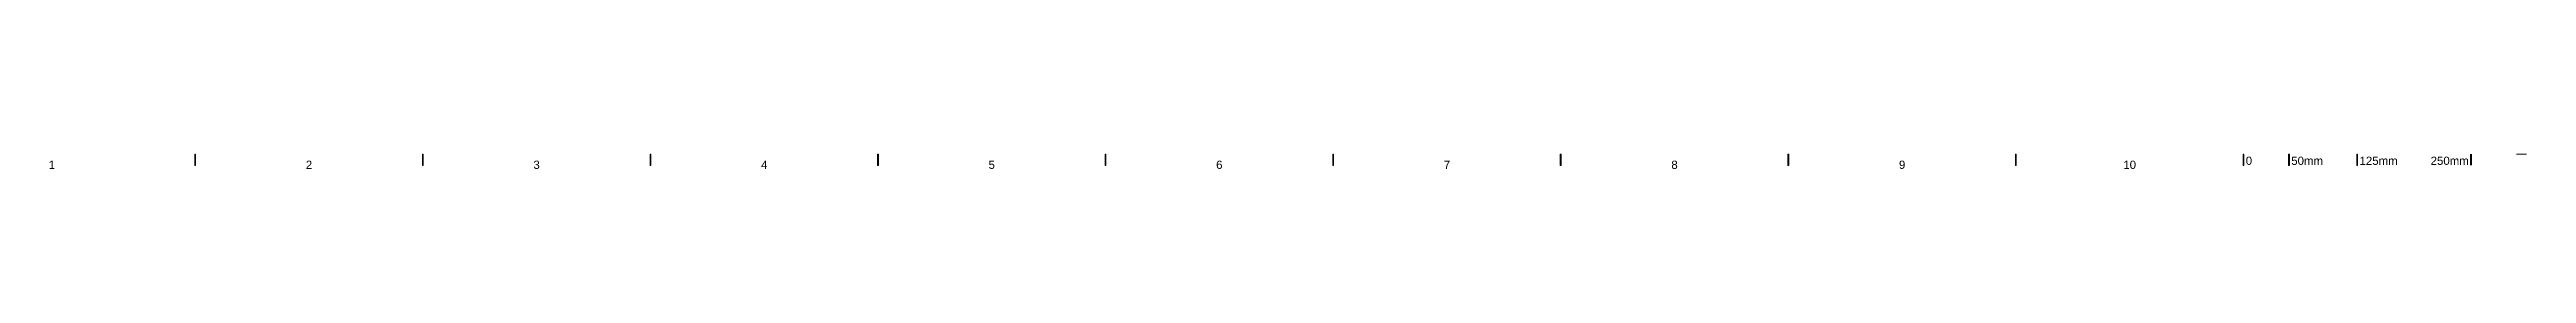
# Model space of a CAD drawing. Header units: centimetres. Extents: x -9.9 to 12.1, y -14.8 to 2.1.
# Drawn here: x 6.119 to 8.84, y -13.129 to -13.112 of the extents above; entities that cross this region are included whole.
import ezdxf

# ---------------------------------------------------------------- set-up
doc = ezdxf.new("R2010")
doc.units = ezdxf.units.CM
doc.header["$MEASUREMENT"] = 0
for name, color, linetype, lineweight in [('PDF _Geometria_Num_Penna__7', 7, 'Continuous', 18), ('PDF _Riempimenti solidi_Num_Penna__7', 7, 'Continuous', 18), ('PDF _Testo_Num_Penna__7', 7, 'Continuous', 18)]:
    doc.layers.add(name, color=color, linetype=linetype, lineweight=lineweight)
doc.styles.add('GENERATED_STYLE_1', font='Arial.ttf')

msp = doc.modelspace()

# ---------------------------------------------------------------- texts
at = {"layer": 'PDF _Testo_Num_Penna__7', "color": 7, "linetype": 'Continuous', "lineweight": 18, "char_height": 0.009, "attachment_point": 7, "style": 'GENERATED_STYLE_1'}
for s, insert in [('\\A1;0', (8.5314, -13.1242)), ('\\A1;50mm', (8.5814, -13.1242)), ('\\A1;125mm', (8.6564, -13.1242)), ('\\A1;250mm', (8.7345, -13.1242)), ('\\A1;1', (6.1178, -13.1285)), ('\\A1;2', (6.4003, -13.1285)), ('\\A1;3', (6.6503, -13.1286)), ('\\A1;4', (6.9004, -13.1285)), ('\\A1;5', (7.1503, -13.1286)), ('\\A1;6', (7.4003, -13.1286)), ('\\A1;7', (7.6504, -13.1285)), ('\\A1;8', (7.9004, -13.1286)), ('\\A1;9', (8.1504, -13.1286)), ('\\A1;10', (8.3969, -13.1286))]:
    msp.add_mtext(s, dxfattribs=dict(at, insert=insert))

# ---------------------------------------------------------------- hatches: boundary and pattern name
at = {"layer": 'PDF _Riempimenti solidi_Num_Penna__7', "linetype": 'Continuous', "lineweight": 18}
for points in [[(6.2783, -13.1122), (6.2792, -13.1246), (6.2792, -13.1122)], [(6.2783, -13.1246), (6.2792, -13.1246), (6.2783, -13.1122)], [(6.5284, -13.1122), (6.5293, -13.1246), (6.5293, -13.1122)], [(6.5284, -13.1246), (6.5293, -13.1246), (6.5284, -13.1122)], [(6.7784, -13.1122), (6.7793, -13.1246), (6.7793, -13.1122)], [(6.7784, -13.1246), (6.7793, -13.1246), (6.7784, -13.1122)], [(7.0284, -13.1122), (7.0293, -13.1246), (7.0293, -13.1122)], [(7.0284, -13.1246), (7.0293, -13.1246), (7.0284, -13.1122)], [(7.2784, -13.1122), (7.2793, -13.1246), (7.2793, -13.1122)], [(7.2784, -13.1246), (7.2793, -13.1246), (7.2784, -13.1122)], [(7.5284, -13.1122), (7.5293, -13.1246), (7.5293, -13.1122)], [(7.5284, -13.1246), (7.5293, -13.1246), (7.5284, -13.1122)], [(7.7784, -13.1122), (7.7793, -13.1246), (7.7793, -13.1122)], [(7.7784, -13.1246), (7.7793, -13.1246), (7.7784, -13.1122)], [(8.0284, -13.1122), (8.0293, -13.1246), (8.0293, -13.1122)], [(8.0284, -13.1246), (8.0293, -13.1246), (8.0284, -13.1122)], [(8.2784, -13.1122), (8.2793, -13.1246), (8.2793, -13.1122)], [(8.2784, -13.1246), (8.2793, -13.1246), (8.2784, -13.1122)], [(8.5284, -13.1122), (8.5293, -13.1246), (8.5293, -13.1122)], [(8.5284, -13.1246), (8.5293, -13.1246), (8.5284, -13.1122)], [(8.5284, -13.1122), (8.5293, -13.1246), (8.5293, -13.1122)], [(8.5284, -13.1246), (8.5293, -13.1246), (8.5284, -13.1122)], [(8.5784, -13.1122), (8.5793, -13.1246), (8.5793, -13.1122)], [(8.5784, -13.1246), (8.5793, -13.1246), (8.5784, -13.1122)], [(8.6534, -13.1122), (8.6543, -13.1246), (8.6543, -13.1122)], [(8.6534, -13.1246), (8.6543, -13.1246), (8.6534, -13.1122)], [(8.7801, -13.1122), (8.7777, -13.1122), (8.7801, -13.1246)], [(8.7777, -13.1122), (8.7801, -13.1246), (8.7777, -13.1246)]]:
    msp.add_hatch(color=7, dxfattribs=at).paths.add_polyline_path(points)

# ---------------------------------------------------------------- linework, layer by layer
at = {"layer": 'PDF _Geometria_Num_Penna__7', "color": 7, "linetype": 'Continuous', "lineweight": 18, "flags": 128}
for points in [[(6.2792, -13.1122), (6.2783, -13.1122), (6.2792, -13.1246)], [(6.2783, -13.1122), (6.2792, -13.1246), (6.2783, -13.1246)], [(6.5293, -13.1122), (6.5284, -13.1122), (6.5293, -13.1246)], [(6.5284, -13.1122), (6.5293, -13.1246), (6.5284, -13.1246)], [(6.7793, -13.1122), (6.7784, -13.1122), (6.7793, -13.1246)], [(6.7784, -13.1122), (6.7793, -13.1246), (6.7784, -13.1246)], [(7.0293, -13.1122), (7.0284, -13.1122), (7.0293, -13.1246)], [(7.0284, -13.1122), (7.0293, -13.1246), (7.0284, -13.1246)], [(7.2793, -13.1122), (7.2784, -13.1122), (7.2793, -13.1246)], [(7.2784, -13.1122), (7.2793, -13.1246), (7.2784, -13.1246)], [(7.5293, -13.1122), (7.5284, -13.1122), (7.5293, -13.1246)], [(7.5284, -13.1122), (7.5293, -13.1246), (7.5284, -13.1246)], [(7.7793, -13.1122), (7.7784, -13.1122), (7.7793, -13.1246)], [(7.7784, -13.1122), (7.7793, -13.1246), (7.7784, -13.1246)], [(8.0293, -13.1122), (8.0284, -13.1122), (8.0293, -13.1246)], [(8.0284, -13.1122), (8.0293, -13.1246), (8.0284, -13.1246)], [(8.2793, -13.1122), (8.2784, -13.1122), (8.2793, -13.1246)], [(8.2784, -13.1122), (8.2793, -13.1246), (8.2784, -13.1246)], [(8.5293, -13.1122), (8.5284, -13.1122), (8.5293, -13.1246)], [(8.5284, -13.1122), (8.5293, -13.1246), (8.5284, -13.1246)], [(8.5284, -13.1246), (8.5293, -13.1246), (8.5284, -13.1122)], [(8.5293, -13.1246), (8.5284, -13.1122), (8.5293, -13.1122)], [(8.5793, -13.1122), (8.5784, -13.1122), (8.5793, -13.1246)], [(8.5784, -13.1122), (8.5793, -13.1246), (8.5784, -13.1246)], [(8.6543, -13.1122), (8.6534, -13.1122), (8.6543, -13.1246)], [(8.6534, -13.1122), (8.6543, -13.1246), (8.6534, -13.1246)]]:
    msp.add_lwpolyline(points, close=True, dxfattribs=at)
msp.add_lwpolyline([(8.8289, -13.1122), (8.8398, -13.1122)], dxfattribs=at)

msp.set_redraw_order([(e.dxf.handle, doc.entitydb.next_handle()) for e in msp.query("TEXT MTEXT ATTDEF DIMENSION ARC_DIMENSION")])  # texts and dimensions are drawn at this point

doc.saveas('drawing.dxf')
